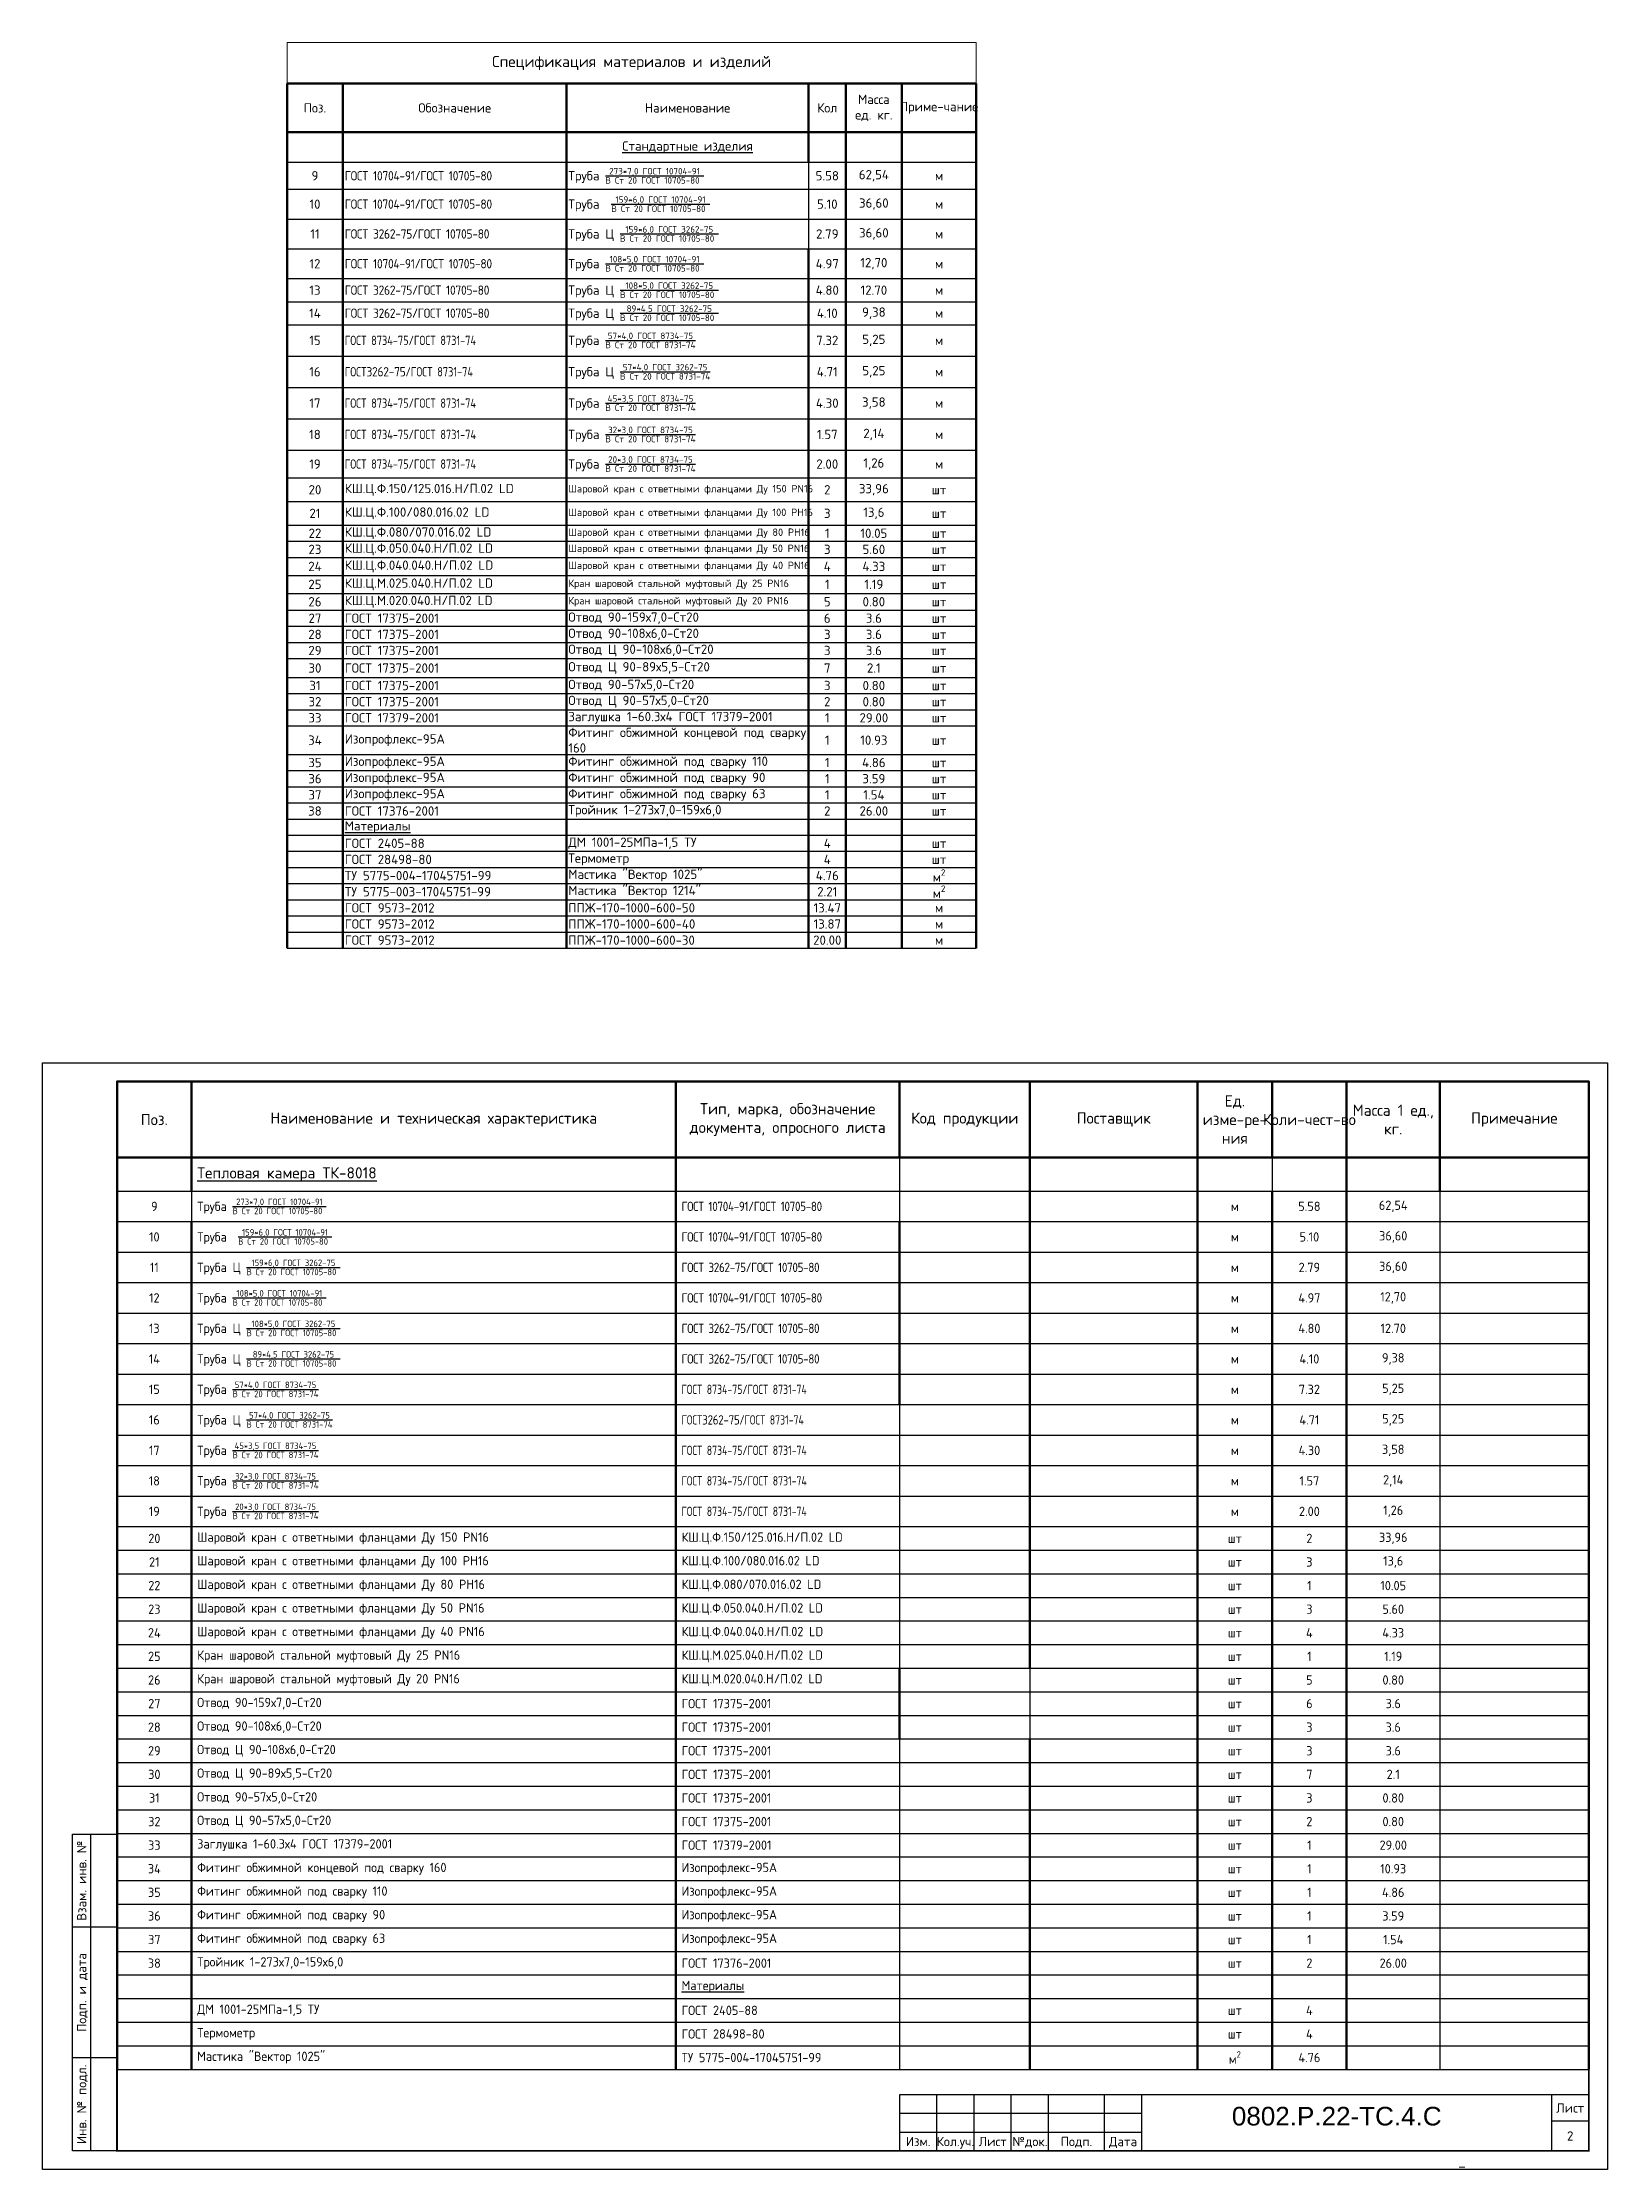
# Model space of a CAD drawing. Header units: millimetres. Extents: x 1990 to 7549, y 397 to 3825.
# Drawn here: x 6227 to 6647, y 1176 to 1747 of the extents above; entities that cross this region are included whole.
import ezdxf
from ezdxf.enums import TextEntityAlignment as Align

# ---------------------------------------------------------------- set-up
doc = ezdxf.new("R2010")
doc.units = ezdxf.units.MM
doc.layers.add('рамка', color=7, linetype='Continuous')
doc.layers.add('Таблица', color=3, linetype='Continuous', lineweight=30)
doc.styles.add('-ISOCPEUR-', font='isocpeur.TTF')
doc.styles.add('GOST-2.304_Type-B', font='GOST Common.ttf')
doc.styles.get("Standard").update_dxf_attribs({"font": 'arial.ttf'})

msp = doc.modelspace()

# ---------------------------------------------------------------- texts
at = {"style": '-ISOCPEUR-'}
for s, p in [('Взам. инв. №', (6237.535, 1253.194)), ('Подп. и дата', (6237.535, 1223.194)), ('Инв. № подл.', (6237.535, 1193.194))]:
    msp.add_text(s, height=2.5, rotation=90, dxfattribs=at).set_placement(p, align=Align.MIDDLE_CENTER)
for s, p in [('Лист', (6637.035, 1192.194)), ('Изм.', (6462.035, 1183.194)), ('Кол.уч.', (6472.035, 1183.194)), ('Лист', (6482.035, 1183.194)), ('№док.', (6492.035, 1183.194)), ('Подп.', (6504.535, 1183.194)), ('Дата', (6517.035, 1183.194))]:
    msp.add_text(s, height=2.5, dxfattribs=at).set_placement(p, align=Align.MIDDLE_CENTER)
at = {"insert": (6546.233, 1192.502), "char_height": 5, "width": 38.55785, "attachment_point": 1}
msp.add_mtext('0802.Р.22-ТС.4.С', dxfattribs=at)
at = {"style": '-ISOCPEUR-'}
msp.add_attdef('2', text='*', height=2.5, dxfattribs=at).set_placement((6637.035, 1184.694), align=Align.MIDDLE_CENTER)
at = {"style": '-ISOCPEUR-', "flags": 8}
msp.add_attdef('_', text='Формат', height=3, dxfattribs=at).set_placement((6608.007, 1177.949), align=Align.MIDDLE_CENTER)

# ---------------------------------------------------------------- blocks, each defined once
blk = doc.blocks.new('*T180')
at = {"layer": 'Таблица', "color": 7, "lineweight": 50, "transparency": 16777216}
for p, q in [((0, 0), (395, 0)), ((0, 0), (0, -20.43)), ((20, 0), (20, -20.43)), ((150, 0), (150, -20.43)), ((210, 0), (210, -20.43)), ((245, 0), (245, -20.43)), ((290, 0), (290, -20.43)), ((310, 0), (310, -20.43)), ((330, 0), (330, -20.43)), ((355, 0), (355, -20.43)), ((395, 0), (395, -20.43))]:
    blk.add_line(p, q, dxfattribs=at)
at = {"layer": 'Таблица', "color": 0, "lineweight": 50, "transparency": 16777216}
for p, q in [((0, -20.43), (150, -20.43)), ((0, -20.43), (0, -265.13)), ((20, -20.43), (20, -29.43)), ((210, -20.43), (395, -20.43)), ((245, -20.43), (245, -157.46)), ((290, -20.43), (290, -29.43)), ((330, -20.43), (330, -29.43)), ((355, -20.43), (355, -29.43)), ((395, -20.43), (395, -265.13)), ((20, -37.61), (20, -265.13)), ((210, -37.61), (210, -86.72)), ((210, -157.46), (210, -176.46)), ((245, -176.46), (245, -265.13))]:
    blk.add_line(p, q, dxfattribs=at)
at = {"layer": 'Таблица', "color": 0, "linetype": 'ByBlock', "lineweight": 50, "transparency": 16777216}
for p, q in [((150, -20.43), (210, -20.43)), ((150, -20.43), (150, -265.13)), ((290, -29.43), (290, -265.13)), ((310, -29.43), (310, -265.13)), ((330, -29.43), (330, -265.13))]:
    blk.add_line(p, q, dxfattribs=at)
at = {"layer": 'Таблица', "color": 0, "linetype": 'ByBlock', "lineweight": -2, "transparency": 16777216}
for p, q in [((210, -20.43), (210, -37.61)), ((310, -20.43), (310, -29.43)), ((20, -29.43), (20, -37.61)), ((355, -29.43), (355, -265.13)), ((210, -86.72), (210, -157.46)), ((245, -157.46), (245, -176.46)), ((210, -163.79), (245, -163.79)), ((210, -170.13), (245, -170.13)), ((210, -176.46), (245, -176.46)), ((210, -176.46), (210, -265.13)), ((0, -246.13), (20, -246.13)), ((0, -252.46), (20, -252.46)), ((0, -258.79), (20, -258.79)), ((0, -265.13), (20, -265.13))]:
    blk.add_line(p, q, dxfattribs=at)
at = {"layer": 'Таблица', "color": 0, "lineweight": 25, "transparency": 16777216}
for p, q in [((0, -29.43), (20, -29.43)), ((210, -29.43), (290, -29.43)), ((310, -29.43), (395, -29.43)), ((0, -37.61), (20, -37.61)), ((210, -37.61), (245, -37.61)), ((355, -37.61), (395, -37.61)), ((0, -45.8), (20, -45.8)), ((210, -45.8), (245, -45.8)), ((355, -45.8), (395, -45.8)), ((0, -53.98), (20, -53.98)), ((210, -53.98), (245, -53.98)), ((355, -53.98), (395, -53.98)), ((0, -62.17), (20, -62.17)), ((210, -62.17), (245, -62.17)), ((355, -62.17), (395, -62.17)), ((0, -70.35), (20, -70.35)), ((210, -70.35), (245, -70.35)), ((355, -70.35), (395, -70.35)), ((0, -78.54), (20, -78.54)), ((210, -78.54), (245, -78.54)), ((355, -78.54), (395, -78.54)), ((0, -86.72), (20, -86.72)), ((210, -86.72), (245, -86.72)), ((355, -86.72), (395, -86.72)), ((0, -94.91), (20, -94.91)), ((210, -94.91), (245, -94.91)), ((355, -94.91), (395, -94.91)), ((0, -103.09), (20, -103.09)), ((210, -103.09), (245, -103.09)), ((355, -103.09), (395, -103.09)), ((0, -111.28), (20, -111.28)), ((210, -111.28), (245, -111.28)), ((355, -111.28), (395, -111.28)), ((0, -119.46), (20, -119.46)), ((210, -119.46), (245, -119.46)), ((355, -119.46), (395, -119.46)), ((0, -125.79), (20, -125.79)), ((210, -125.79), (245, -125.79)), ((355, -125.79), (395, -125.79)), ((0, -132.13), (20, -132.13)), ((210, -132.13), (245, -132.13)), ((355, -132.13), (395, -132.13)), ((0, -138.46), (20, -138.46)), ((210, -138.46), (245, -138.46)), ((355, -138.46), (395, -138.46)), ((0, -144.79), (20, -144.79)), ((210, -144.79), (245, -144.79)), ((355, -144.79), (395, -144.79)), ((0, -151.13), (20, -151.13)), ((210, -151.13), (245, -151.13)), ((355, -151.13), (395, -151.13)), ((0, -157.46), (20, -157.46)), ((210, -157.46), (245, -157.46)), ((355, -157.46), (395, -157.46)), ((0, -163.79), (20, -163.79)), ((355, -163.79), (395, -163.79)), ((0, -170.13), (20, -170.13)), ((355, -170.13), (395, -170.13)), ((0, -176.46), (20, -176.46)), ((355, -176.46), (395, -176.46)), ((0, -182.79), (20, -182.79)), ((210, -182.79), (245, -182.79)), ((355, -182.79), (395, -182.79)), ((0, -189.13), (20, -189.13)), ((210, -189.13), (245, -189.13)), ((355, -189.13), (395, -189.13)), ((0, -195.46), (20, -195.46)), ((210, -195.46), (245, -195.46)), ((355, -195.46), (395, -195.46)), ((0, -201.79), (20, -201.79)), ((210, -201.79), (245, -201.79)), ((355, -201.79), (395, -201.79)), ((0, -208.13), (20, -208.13)), ((210, -208.13), (245, -208.13)), ((355, -208.13), (395, -208.13)), ((0, -214.46), (20, -214.46)), ((210, -214.46), (245, -214.46)), ((355, -214.46), (395, -214.46)), ((0, -220.79), (20, -220.79)), ((210, -220.79), (245, -220.79)), ((355, -220.79), (395, -220.79)), ((0, -227.13), (20, -227.13)), ((210, -227.13), (245, -227.13)), ((355, -227.13), (395, -227.13)), ((0, -233.46), (20, -233.46)), ((210, -233.46), (245, -233.46)), ((355, -233.46), (395, -233.46)), ((0, -239.79), (20, -239.79)), ((210, -239.79), (245, -239.79)), ((355, -239.79), (395, -239.79)), ((210, -246.13), (245, -246.13)), ((355, -246.13), (395, -246.13)), ((210, -252.46), (245, -252.46)), ((355, -252.46), (395, -252.46)), ((210, -258.79), (245, -258.79)), ((355, -258.79), (395, -258.79)), ((210, -265.13), (245, -265.13)), ((355, -265.13), (395, -265.13))]:
    blk.add_line(p, q, dxfattribs=at)
at = {"layer": 'Таблица', "color": 0, "linetype": 'ByBlock', "lineweight": 25, "transparency": 16777216}
for p, q in [((20, -29.43), (210, -29.43)), ((290, -29.43), (310, -29.43)), ((20, -37.61), (210, -37.61)), ((245, -37.61), (355, -37.61)), ((20, -45.8), (210, -45.8)), ((245, -45.8), (355, -45.8)), ((20, -53.98), (210, -53.98)), ((245, -53.98), (355, -53.98)), ((20, -62.17), (210, -62.17)), ((245, -62.17), (355, -62.17)), ((20, -70.35), (210, -70.35)), ((245, -70.35), (355, -70.35)), ((20, -78.54), (210, -78.54)), ((245, -78.54), (355, -78.54)), ((20, -86.72), (210, -86.72)), ((245, -86.72), (355, -86.72)), ((20, -94.91), (210, -94.91)), ((245, -94.91), (355, -94.91)), ((20, -103.09), (210, -103.09)), ((245, -103.09), (355, -103.09)), ((20, -111.28), (210, -111.28)), ((245, -111.28), (355, -111.28)), ((20, -119.46), (210, -119.46)), ((245, -119.46), (355, -119.46)), ((20, -125.79), (210, -125.79)), ((245, -125.79), (355, -125.79)), ((20, -132.13), (210, -132.13)), ((245, -132.13), (355, -132.13)), ((20, -138.46), (210, -138.46)), ((245, -138.46), (355, -138.46)), ((20, -144.79), (210, -144.79)), ((245, -144.79), (355, -144.79)), ((20, -151.13), (210, -151.13)), ((245, -151.13), (355, -151.13)), ((20, -157.46), (210, -157.46)), ((245, -157.46), (355, -157.46)), ((20, -163.79), (210, -163.79)), ((245, -163.79), (355, -163.79)), ((20, -170.13), (210, -170.13)), ((245, -170.13), (355, -170.13)), ((20, -176.46), (210, -176.46)), ((245, -176.46), (355, -176.46)), ((20, -182.79), (210, -182.79)), ((245, -182.79), (355, -182.79)), ((20, -189.13), (210, -189.13)), ((245, -189.13), (355, -189.13)), ((20, -195.46), (210, -195.46)), ((245, -195.46), (355, -195.46)), ((20, -201.79), (210, -201.79)), ((245, -201.79), (355, -201.79)), ((20, -208.13), (210, -208.13)), ((245, -208.13), (355, -208.13)), ((20, -214.46), (210, -214.46)), ((245, -214.46), (355, -214.46)), ((20, -220.79), (210, -220.79)), ((245, -220.79), (355, -220.79)), ((20, -227.13), (210, -227.13)), ((245, -227.13), (355, -227.13)), ((20, -233.46), (210, -233.46)), ((245, -233.46), (355, -233.46)), ((20, -239.79), (210, -239.79)), ((245, -239.79), (355, -239.79)), ((20, -246.13), (210, -246.13)), ((245, -246.13), (355, -246.13)), ((20, -252.46), (210, -252.46)), ((245, -252.46), (355, -252.46)), ((20, -258.79), (210, -258.79)), ((245, -258.79), (355, -258.79)), ((20, -265.13), (210, -265.13)), ((245, -265.13), (355, -265.13))]:
    blk.add_line(p, q, dxfattribs=at)
at = {"layer": 'Таблица', "color": 7, "transparency": 16777216, "attachment_point": 5}
for s, insert, char_height, width, style in [('Ед. изме-ре- ния', (300, -10.22), 3, 17, '-ISOCPEUR-'), ('Поз.', (10, -10.22), 3, 17, '-ISOCPEUR-'), ('Наименование и техническая характеристика', (85, -10.22), 3, 127, '-ISOCPEUR-'), ('Тип, марка, обозначение документа, опросного листа', (180, -10.22), 3, 57, '-ISOCPEUR-'), ('Код продукции', (227.5, -10.22), 3, 32, '-ISOCPEUR-'), ('Поставщик', (267.5, -10.22), 3, 42, '-ISOCPEUR-'), ('Коли-чест-во', (320, -10.22), 3, 17, '-ISOCPEUR-'), ('Масса 1 ед., кг.', (342.5, -10.22), 3, 22, '-ISOCPEUR-'), ('Примечание', (375, -10.22), 3, 37, '-ISOCPEUR-'), ('9', (10, -33.52), 2.5, 17, 'GOST-2.304_Type-B'), ('10', (10, -41.71), 2.5, 17, 'GOST-2.304_Type-B'), ('11', (10, -49.89), 2.5, 17, 'GOST-2.304_Type-B'), ('12', (10, -58.08), 2.5, 17, 'GOST-2.304_Type-B'), ('13', (10, -66.26), 2.5, 17, 'GOST-2.304_Type-B'), ('14', (10, -74.45), 2.5, 17, 'GOST-2.304_Type-B'), ('15', (10, -82.63), 2.5, 17, 'GOST-2.304_Type-B'), ('16', (10, -90.82), 2.5, 17, 'GOST-2.304_Type-B'), ('17', (10, -99), 2.5, 17, 'GOST-2.304_Type-B'), ('18', (10, -107.18), 2.5, 17, 'GOST-2.304_Type-B'), ('19', (10, -115.37), 2.5, 17, 'GOST-2.304_Type-B'), ('20', (10, -122.63), 2.5, 17, 'GOST-2.304_Type-B'), ('21', (10, -128.96), 2.5, 17, 'GOST-2.304_Type-B'), ('22', (10, -135.29), 2.5, 17, 'GOST-2.304_Type-B'), ('23', (10, -141.63), 2.5, 17, 'GOST-2.304_Type-B'), ('24', (10, -147.96), 2.5, 17, 'GOST-2.304_Type-B'), ('25', (10, -154.29), 2.5, 17, 'GOST-2.304_Type-B')]:
    blk.add_mtext(s, dxfattribs=dict(at, insert=insert, char_height=char_height, width=width, style=style))
at = {"layer": 'Таблица', "color": 0, "transparency": 16777216}
for s, insert, char_height, width, attachment_point, style in [('{\\LТепловая камера ТК-8018}', (21.5, -24.93), 3, 127, 4, '-ISOCPEUR-'), ('\\A1;Труба {\\H0.7x;\\S273*7,0 ГОСТ 10704-91/В Ст 20 ГОСТ 10705-80 ;}', (21.5, -33.52), 2.5, 127, 4, 'GOST-2.304_Type-B'), ('{\\W0.9;\\T0.95;ГОСТ 10704-91/ГОСТ 10705-80}', (151.5, -33.52), 2.5, 57, 4, 'GOST-2.304_Type-B'), ('м', (300, -33.52), 2.5, 17, 5, 'GOST-2.304_Type-B'), ('5.58', (320, -33.52), 2.5, 17, 5, 'GOST-2.304_Type-B'), ('62,54', (342.5, -33.52), 2.5, 22, 5, 'GOST-2.304_Type-B'), ('\\A1;Труба  {\\H0.7x;\\S159*6,0 ГОСТ 10704-91/В Ст 20 ГОСТ 10705-80 ;}', (21.5, -41.71), 2.5, 127, 4, 'GOST-2.304_Type-B'), ('{\\W0.9;\\T0.95;ГОСТ 10704-91/ГОСТ 10705-80}', (151.5, -41.71), 2.5, 57, 4, 'GOST-2.304_Type-B'), ('м', (300, -41.71), 2.5, 17, 5, 'GOST-2.304_Type-B'), ('5.10', (320, -41.71), 2.5, 17, 5, 'GOST-2.304_Type-B'), ('36,60', (342.5, -41.71), 2.5, 22, 5, 'GOST-2.304_Type-B'), ('\\A1;Труба Ц {\\H0.7x;\\S159*6,0 ГОСТ 3262-75/В Ст 20 ГОСТ 10705-80 ;}', (21.5, -49.89), 2.5, 127, 4, 'GOST-2.304_Type-B'), ('{\\W0.9;\\T0.95;ГОСТ 3262-75/ГОСТ 10705-80}', (151.5, -49.89), 2.5, 57, 4, 'GOST-2.304_Type-B'), ('м', (300, -49.89), 2.5, 17, 5, 'GOST-2.304_Type-B'), ('2.79', (320, -49.89), 2.5, 17, 5, 'GOST-2.304_Type-B'), ('36,60', (342.5, -49.89), 2.5, 22, 5, 'GOST-2.304_Type-B'), ('\\A1;Труба {\\H0.7x;\\S108*5,0 ГОСТ 10704-91/В Ст 20 ГОСТ 10705-80 ;}', (21.5, -58.08), 2.5, 127, 4, 'GOST-2.304_Type-B'), ('{\\W0.9;\\T0.95;ГОСТ 10704-91/ГОСТ 10705-80}', (151.5, -58.08), 2.5, 57, 4, 'GOST-2.304_Type-B'), ('4.97', (320, -58.08), 2.5, 17, 5, 'GOST-2.304_Type-B'), ('12,70', (342.5, -58.08), 2.5, 22, 5, 'GOST-2.304_Type-B'), ('м', (300, -58.08), 2.5, 17, 5, 'GOST-2.304_Type-B'), ('\\A1;Труба Ц {\\H0.7x;\\S108*5,0 ГОСТ 3262-75/В Ст 20 ГОСТ 10705-80 ;}', (21.5, -66.26), 2.5, 127, 4, 'GOST-2.304_Type-B'), ('{\\W0.9;\\T0.95;ГОСТ 3262-75/ГОСТ 10705-80}', (151.5, -66.26), 2.5, 57, 4, 'GOST-2.304_Type-B'), ('м', (300, -66.26), 2.5, 17, 5, 'GOST-2.304_Type-B'), ('4.80', (320, -66.26), 2.5, 17, 5, 'GOST-2.304_Type-B'), ('12.70', (342.5, -66.26), 2.5, 22, 5, 'GOST-2.304_Type-B'), ('\\A1;{\\C256;\\c0;Труба Ц \\H0.7x;\\S89*4,5 ГОСТ 3262-75/В Ст 20 ГОСТ 10705-80 ;}', (21.5, -74.45), 2.5, 127, 4, 'GOST-2.304_Type-B'), ('{\\W0.9;\\T0.95;ГОСТ 3262-75/ГОСТ 10705-80}', (151.5, -74.45), 2.5, 57, 4, 'GOST-2.304_Type-B'), ('м', (300, -74.45), 2.5, 17, 5, 'GOST-2.304_Type-B'), ('4.10', (320, -74.45), 2.5, 17, 5, 'GOST-2.304_Type-B'), ('9,38', (342.5, -74.45), 2.5, 22, 5, 'GOST-2.304_Type-B'), ('\\A1;Труба {\\H0.7x;\\S57*4,0 ГОСТ 8734-75/В Ст 20 ГОСТ 8731-74;}', (21.5, -82.63), 2.5, 127, 4, 'GOST-2.304_Type-B'), ('{\\W0.8;ГОСТ 8734-75/ГОСТ 8731-74}', (151.5, -82.63), 2.5, 57, 4, 'GOST-2.304_Type-B'), ('м', (300, -82.63), 2.5, 17, 5, 'GOST-2.304_Type-B'), ('7.32', (320, -82.63), 2.5, 17, 5, 'GOST-2.304_Type-B'), ('5,25', (342.5, -82.63), 2.5, 22, 5, 'GOST-2.304_Type-B'), ('\\A1;Труба Ц {\\H0.7x;\\S57*4,0 ГОСТ 3262-75/В Ст 20 ГОСТ 8731-74;}', (21.5, -90.82), 2.5, 127, 4, 'GOST-2.304_Type-B'), ('{\\W0.8;ГОСТ\\W0.9;\\T0.95;3262-75\\W0.8;\\T1;/ГОСТ 8731-74}', (151.5, -90.82), 2.5, 57, 4, 'GOST-2.304_Type-B'), ('м', (300, -90.82), 2.5, 17, 5, 'GOST-2.304_Type-B'), ('4.71', (320, -90.82), 2.5, 17, 5, 'GOST-2.304_Type-B'), ('5,25', (342.5, -90.82), 2.5, 22, 5, 'GOST-2.304_Type-B'), ('\\A1;Труба {\\H0.7x;\\S45*3,5 ГОСТ 8734-75/В Ст 20 ГОСТ 8731-74;}', (21.5, -99), 2.5, 127, 4, 'GOST-2.304_Type-B'), ('{\\W0.8;ГОСТ 8734-75/ГОСТ 8731-74}', (151.5, -99), 2.5, 57, 4, 'GOST-2.304_Type-B'), ('м', (300, -99), 2.5, 17, 5, 'GOST-2.304_Type-B'), ('4.30', (320, -99), 2.5, 17, 5, 'GOST-2.304_Type-B'), ('3,58', (342.5, -99), 2.5, 22, 5, 'GOST-2.304_Type-B'), ('\\A1;Труба {\\H0.7x;\\S32*3,0 ГОСТ 8734-75/В Ст 20 ГОСТ 8731-74;}', (21.5, -107.18), 2.5, 127, 4, 'GOST-2.304_Type-B'), ('{\\W0.8;ГОСТ 8734-75/ГОСТ 8731-74}', (151.5, -107.18), 2.5, 57, 4, 'GOST-2.304_Type-B'), ('м', (300, -107.18), 2.5, 17, 5, 'GOST-2.304_Type-B'), ('1.57', (320, -107.18), 2.5, 17, 5, 'GOST-2.304_Type-B'), ('2,14', (342.5, -107.18), 2.5, 22, 5, 'GOST-2.304_Type-B'), ('\\A1;Труба {\\H0.7x;\\S20*3,0 ГОСТ 8734-75/В Ст 20 ГОСТ 8731-74;}', (21.5, -115.37), 2.5, 127, 4, 'GOST-2.304_Type-B'), ('{\\W0.8;ГОСТ 8734-75/ГОСТ 8731-74}', (151.5, -115.37), 2.5, 57, 4, 'GOST-2.304_Type-B'), ('2.00', (320, -115.37), 2.5, 17, 5, 'GOST-2.304_Type-B'), ('1,26', (342.5, -115.37), 2.5, 22, 5, 'GOST-2.304_Type-B'), ('м', (300, -115.37), 2.5, 17, 5, 'GOST-2.304_Type-B'), ('Шаровой кран с ответными фланцами Ду 150 PN16^J', (21.5, -122.63), 2.5, 127, 4, 'GOST-2.304_Type-B'), ('КШ.Ц.Ф.150/125.016.Н/П.02 LD^J', (151.5, -122.63), 2.5, 57, 4, 'GOST-2.304_Type-B'), ('шт', (300, -122.63), 2.5, 17, 5, 'GOST-2.304_Type-B'), ('2', (320, -122.63), 2.5, 17, 5, 'GOST-2.304_Type-B'), ('33,96^J', (342.5, -122.63), 2.5, 22, 5, 'GOST-2.304_Type-B'), ('Шаровой кран с ответными фланцами Ду 100 РН16', (21.5, -128.96), 2.5, 127, 4, 'GOST-2.304_Type-B'), ('КШ.Ц.Ф.100/080.016.02 LD', (151.5, -128.96), 2.5, 57, 4, 'GOST-2.304_Type-B'), ('шт', (300, -128.96), 2.5, 17, 5, 'GOST-2.304_Type-B'), ('3', (320, -128.96), 2.5, 17, 5, 'GOST-2.304_Type-B'), ('13,6', (342.5, -128.96), 2.5, 22, 5, 'GOST-2.304_Type-B'), ('Шаровой кран с ответными фланцами Ду 80 РН16', (21.5, -135.29), 2.5, 127, 4, 'GOST-2.304_Type-B'), ('КШ.Ц.Ф.080/070.016.02 LD', (151.5, -135.29), 2.5, 57, 4, 'GOST-2.304_Type-B'), ('шт', (300, -135.29), 2.5, 17, 5, 'GOST-2.304_Type-B'), ('1', (320, -135.29), 2.5, 17, 5, 'GOST-2.304_Type-B'), ('10.05', (342.5, -135.29), 2.5, 22, 5, 'GOST-2.304_Type-B'), ('Шаровой кран с ответными фланцами Ду 50 PN16^J', (21.5, -141.63), 2.5, 127, 4, 'GOST-2.304_Type-B'), ('КШ.Ц.Ф.050.040.Н/П.02 LD^J', (151.5, -141.63), 2.5, 57, 4, 'GOST-2.304_Type-B'), ('шт', (300, -141.63), 2.5, 17, 5, 'GOST-2.304_Type-B'), ('3', (320, -141.63), 2.5, 17, 5, 'GOST-2.304_Type-B'), ('5.60', (342.5, -141.63), 2.5, 22, 5, 'GOST-2.304_Type-B'), ('Шаровой кран с ответными фланцами Ду 40 PN16^J', (21.5, -147.96), 2.5, 127, 4, 'GOST-2.304_Type-B'), ('КШ.Ц.Ф.040.040.Н/П.02 LD^J', (151.5, -147.96), 2.5, 57, 4, 'GOST-2.304_Type-B'), ('шт', (300, -147.96), 2.5, 17, 5, 'GOST-2.304_Type-B'), ('4', (320, -147.96), 2.5, 17, 5, 'GOST-2.304_Type-B'), ('4.33', (342.5, -147.96), 2.5, 22, 5, 'GOST-2.304_Type-B'), ('Кран шаровой стальной муфтовый Ду 25 PN16', (21.5, -154.29), 2.5, 127, 4, 'GOST-2.304_Type-B'), ('КШ.Ц.М.025.040.Н/П.02 LD', (151.5, -154.29), 2.5, 57, 4, 'GOST-2.304_Type-B'), ('шт', (300, -154.29), 2.5, 17, 5, 'GOST-2.304_Type-B'), ('1', (320, -154.29), 2.5, 17, 5, 'GOST-2.304_Type-B'), ('1.19', (342.5, -154.29), 2.5, 22, 5, 'GOST-2.304_Type-B'), ('26', (10, -160.63), 2.5, 17, 5, 'GOST-2.304_Type-B'), ('Кран шаровой стальной муфтовый Ду 20 PN16^J', (21.5, -160.63), 2.5, 127, 4, 'GOST-2.304_Type-B'), ('КШ.Ц.М.020.040.Н/П.02 LD', (151.5, -160.63), 2.5, 57, 4, 'GOST-2.304_Type-B'), ('5', (320, -160.63), 2.5, 17, 5, 'GOST-2.304_Type-B'), ('0.80', (342.5, -160.63), 2.5, 22, 5, 'GOST-2.304_Type-B'), ('Отвод 90-159х7,0-Ст20', (21.5, -166.96), 2.5, 127, 4, 'GOST-2.304_Type-B'), ('шт', (300, -160.63), 2.5, 17, 5, 'GOST-2.304_Type-B'), ('27', (10, -166.96), 2.5, 17, 5, 'GOST-2.304_Type-B'), ('ГОСТ 17375-2001', (151.5, -166.96), 2.5, 57, 4, 'GOST-2.304_Type-B'), ('шт', (300, -166.96), 2.5, 17, 5, 'GOST-2.304_Type-B'), ('6', (320, -166.96), 2.5, 17, 5, 'GOST-2.304_Type-B'), ('3.6', (342.5, -166.96), 2.5, 22, 5, 'GOST-2.304_Type-B'), ('28', (10, -173.29), 2.5, 17, 5, 'GOST-2.304_Type-B'), ('Отвод 90-108х6,0-Ст20', (21.5, -173.29), 2.5, 127, 4, 'GOST-2.304_Type-B'), ('ГОСТ 17375-2001', (151.5, -173.29), 2.5, 57, 4, 'GOST-2.304_Type-B'), ('шт', (300, -173.29), 2.5, 17, 5, 'GOST-2.304_Type-B'), ('3', (320, -173.29), 2.5, 17, 5, 'GOST-2.304_Type-B'), ('3.6', (342.5, -173.29), 2.5, 22, 5, 'GOST-2.304_Type-B'), ('29', (10, -179.63), 2.5, 17, 5, 'GOST-2.304_Type-B'), ('Отвод Ц 90-108х6,0-Ст20', (21.5, -179.63), 2.5, 127, 4, 'GOST-2.304_Type-B'), ('ГОСТ 17375-2001', (151.5, -179.63), 2.5, 57, 4, 'GOST-2.304_Type-B'), ('шт', (300, -179.63), 2.5, 17, 5, 'GOST-2.304_Type-B'), ('3', (320, -179.63), 2.5, 17, 5, 'GOST-2.304_Type-B'), ('3.6', (342.5, -179.63), 2.5, 22, 5, 'GOST-2.304_Type-B'), ('30', (10, -185.96), 2.5, 17, 5, 'GOST-2.304_Type-B'), ('Отвод Ц 90-89х5,5-Ст20', (21.5, -185.96), 2.5, 127, 4, 'GOST-2.304_Type-B'), ('ГОСТ 17375-2001', (151.5, -185.96), 2.5, 57, 4, 'GOST-2.304_Type-B'), ('шт', (300, -185.96), 2.5, 17, 5, 'GOST-2.304_Type-B'), ('7', (320, -185.96), 2.5, 17, 5, 'GOST-2.304_Type-B'), ('2.1', (342.5, -185.96), 2.5, 22, 5, 'GOST-2.304_Type-B'), ('31', (10, -192.29), 2.5, 17, 5, 'GOST-2.304_Type-B'), ('Отвод 90-57х5,0-Ст20', (21.5, -192.29), 2.5, 127, 4, 'GOST-2.304_Type-B'), ('ГОСТ 17375-2001', (151.5, -192.29), 2.5, 57, 4, 'GOST-2.304_Type-B'), ('шт', (300, -192.29), 2.5, 17, 5, 'GOST-2.304_Type-B'), ('3', (320, -192.29), 2.5, 17, 5, 'GOST-2.304_Type-B'), ('0.80', (342.5, -192.29), 2.5, 22, 5, 'GOST-2.304_Type-B'), ('32', (10, -198.63), 2.5, 17, 5, 'GOST-2.304_Type-B'), ('Отвод Ц 90-57х5,0-Ст20', (21.5, -198.63), 2.5, 127, 4, 'GOST-2.304_Type-B'), ('ГОСТ 17375-2001', (151.5, -198.63), 2.5, 57, 4, 'GOST-2.304_Type-B'), ('шт', (300, -198.63), 2.5, 17, 5, 'GOST-2.304_Type-B'), ('2', (320, -198.63), 2.5, 17, 5, 'GOST-2.304_Type-B'), ('0.80', (342.5, -198.63), 2.5, 22, 5, 'GOST-2.304_Type-B'), ('33', (10, -204.96), 2.5, 17, 5, 'GOST-2.304_Type-B'), ('Заглушка 1-60.3х4 ГОСТ 17379-2001 ', (21.5, -204.96), 2.5, 127, 4, 'GOST-2.304_Type-B'), ('ГОСТ 17379-2001', (151.5, -204.96), 2.5, 57, 4, 'GOST-2.304_Type-B'), ('шт', (300, -204.96), 2.5, 17, 5, 'GOST-2.304_Type-B'), ('1', (320, -204.96), 2.5, 17, 5, 'GOST-2.304_Type-B'), ('29.00', (342.5, -204.96), 2.5, 22, 5, 'GOST-2.304_Type-B'), ('34', (10, -211.29), 2.5, 17, 5, 'GOST-2.304_Type-B'), ('Фитинг обжимной концевой под сварку 160', (21.5, -211.29), 2.5, 127, 4, 'GOST-2.304_Type-B'), ('Изопрофлекс-95А', (151.5, -211.29), 2.5, 57, 4, 'GOST-2.304_Type-B'), ('шт', (300, -211.29), 2.5, 17, 5, 'GOST-2.304_Type-B'), ('1', (320, -211.29), 2.5, 17, 5, 'GOST-2.304_Type-B'), ('10.93', (342.5, -211.29), 2.5, 22, 5, 'GOST-2.304_Type-B'), ('35', (10, -217.63), 2.5, 17, 5, 'GOST-2.304_Type-B'), ('Фитинг обжимной под сварку 110', (21.5, -217.63), 2.5, 127, 4, 'GOST-2.304_Type-B'), ('Изопрофлекс-95А', (151.5, -217.63), 2.5, 57, 4, 'GOST-2.304_Type-B'), ('1', (320, -217.63), 2.5, 17, 5, 'GOST-2.304_Type-B'), ('4.86', (342.5, -217.63), 2.5, 22, 5, 'GOST-2.304_Type-B'), ('Фитинг обжимной под сварку 90', (21.5, -223.96), 2.5, 127, 4, 'GOST-2.304_Type-B'), ('Изопрофлекс-95А', (151.5, -223.96), 2.5, 57, 4, 'GOST-2.304_Type-B'), ('шт', (300, -217.63), 2.5, 17, 5, 'GOST-2.304_Type-B'), ('36', (10, -223.96), 2.5, 17, 5, 'GOST-2.304_Type-B'), ('шт', (300, -223.96), 2.5, 17, 5, 'GOST-2.304_Type-B'), ('1', (320, -223.96), 2.5, 17, 5, 'GOST-2.304_Type-B'), ('3.59', (342.5, -223.96), 2.5, 22, 5, 'GOST-2.304_Type-B'), ('37', (10, -230.29), 2.5, 17, 5, 'GOST-2.304_Type-B'), ('Фитинг обжимной под сварку 63', (21.5, -230.29), 2.5, 127, 4, 'GOST-2.304_Type-B'), ('Изопрофлекс-95А', (151.5, -230.29), 2.5, 57, 4, 'GOST-2.304_Type-B'), ('шт', (300, -230.29), 2.5, 17, 5, 'GOST-2.304_Type-B'), ('1', (320, -230.29), 2.5, 17, 5, 'GOST-2.304_Type-B'), ('1.54', (342.5, -230.29), 2.5, 22, 5, 'GOST-2.304_Type-B'), ('38', (10, -236.63), 2.5, 17, 5, 'GOST-2.304_Type-B'), ('Тройник 1-273х7,0-159х6,0', (21.5, -236.63), 2.5, 127, 4, 'GOST-2.304_Type-B'), ('ГОСТ 17376-2001', (151.5, -236.63), 2.5, 57, 4, 'GOST-2.304_Type-B'), ('шт', (300, -236.63), 2.5, 17, 5, 'GOST-2.304_Type-B'), ('2', (320, -236.63), 2.5, 17, 5, 'GOST-2.304_Type-B'), ('26.00', (342.5, -236.63), 2.5, 22, 5, 'GOST-2.304_Type-B'), ('{\\LМатериалы}', (151.5, -242.96), 2.5, 57, 4, 'GOST-2.304_Type-B'), ('ДМ 1001-25МПа-1,5 ТУ', (21.5, -249.29), 2.5, 127, 4, 'GOST-2.304_Type-B'), ('ГОСТ 2405-88', (151.5, -249.29), 2.5, 57, 4, 'GOST-2.304_Type-B'), ('шт', (300, -249.29), 2.5, 17, 5, 'GOST-2.304_Type-B'), ('4', (320, -249.29), 2.5, 17, 5, 'GOST-2.304_Type-B'), ('Термометр', (21.5, -255.63), 2.5, 127, 4, 'GOST-2.304_Type-B'), ('ГОСТ 28498-80', (151.5, -255.63), 2.5, 57, 4, 'GOST-2.304_Type-B'), ('шт', (300, -255.63), 2.5, 17, 5, 'GOST-2.304_Type-B'), ('4', (320, -255.63), 2.5, 17, 5, 'GOST-2.304_Type-B'), ('Мастика "Вектор 1025"', (21.5, -261.96), 2.5, 127, 4, 'GOST-2.304_Type-B'), ('ТУ 5775-004-17045751-99', (151.5, -261.96), 2.5, 57, 4, 'GOST-2.304_Type-B'), ('\\A1;м{\\H0.7x;\\S2^ ;}', (300, -261.96), 2.5, 17, 5, 'GOST-2.304_Type-B'), ('4.76', (320, -261.96), 2.5, 17, 5, 'GOST-2.304_Type-B')]:
    blk.add_mtext(s, dxfattribs=dict(at, insert=insert, char_height=char_height, width=width, attachment_point=attachment_point, style=style))
blk = doc.blocks.new('*T515')
at = {"layer": 'Defpoints', "color": 8, "linetype": 'ByBlock', "lineweight": 0, "transparency": 16777216}
for p, q in [((0, 0), (185, 0)), ((0, 0), (0, -11)), ((185, 0), (185, -11))]:
    blk.add_line(p, q, dxfattribs=at)
at = {"layer": 'рамка', "color": 0, "lineweight": 50, "transparency": 16777216}
for p, q in [((0, -11), (185, -11)), ((0, -11), (0, -243.07)), ((15, -11), (15, -243.07)), ((75, -11), (75, -243.07)), ((140, -11), (140, -32.14)), ((150, -11), (150, -243.07)), ((165, -11), (165, -243.07)), ((185, -11), (185, -243.07)), ((0, -24.08), (185, -24.08)), ((140, -55.37), (140, -243.07))]:
    blk.add_line(p, q, dxfattribs=at)
at = {"layer": 'рамка', "color": 0, "lineweight": 25, "transparency": 16777216}
for p, q in [((0, -32.14), (185, -32.14)), ((0, -39.37), (185, -39.37)), ((0, -47.37), (185, -47.37)), ((0, -55.37), (185, -55.37)), ((0, -63.37), (185, -63.37)), ((0, -69.55), (185, -69.55)), ((0, -75.74), (185, -75.74)), ((0, -84.15), (185, -84.15)), ((0, -92.57), (185, -92.57)), ((0, -100.99), (185, -100.99)), ((0, -109.4), (185, -109.4)), ((0, -116.86), (185, -116.86)), ((0, -123.2), (185, -123.2)), ((0, -129.53), (185, -129.53)), ((0, -133.86), (185, -133.86)), ((0, -138.2), (185, -138.2)), ((0, -143.01), (185, -143.01)), ((0, -147.83), (140, -147.83)), ((150, -147.83), (185, -147.83)), ((0, -152.34), (150, -152.34)), ((165, -152.34), (185, -152.34)), ((0, -156.67), (185, -156.67)), ((0, -161), (185, -161)), ((0, -165.34), (185, -165.34)), ((0, -170.41), (185, -170.41)), ((0, -174.74), (185, -174.74)), ((0, -179.07), (185, -179.07)), ((0, -183.41), (185, -183.41)), ((0, -191.07), (185, -191.07)), ((0, -195.41), (185, -195.41)), ((0, -199.74), (185, -199.74)), ((0, -204.07), (185, -204.07)), ((0, -208.41), (185, -208.41)), ((0, -212.74), (185, -212.74)), ((0, -217.07), (185, -217.07)), ((0, -221.41), (185, -221.41)), ((0, -225.74), (185, -225.74)), ((0, -230.07), (185, -230.07)), ((0, -234.41), (185, -234.41)), ((0, -238.74), (185, -238.74)), ((0, -243.07), (185, -243.07))]:
    blk.add_line(p, q, dxfattribs=at)
at = {"layer": 'рамка', "lineweight": 30, "transparency": 16777216}
for p, q in [((140, -32.14), (140, -55.37)), ((140, -147.83), (150, -147.83)), ((150, -152.34), (165, -152.34))]:
    blk.add_line(p, q, dxfattribs=at)
at = {"layer": 'рамка', "color": 0, "transparency": 16777216, "style": '-ISOCPEUR-'}
for s, insert, char_height, width, attachment_point in [('Спецификация материалов и изделий ', (92.5, -5.5), 3, 182, 5), ('\\A1;Труба {\\H0.7x;\\S273*7,0 ГОСТ 10704-91/В Ст 20 ГОСТ 10705-80 ;}', (75.5, -35.76), 2.5, 64, 4), ('5.58', (145, -35.76), 2.5, 10, 5), ('5.10', (145, -43.37), 2.5, 10, 5), ('2.79', (145, -51.37), 2.5, 10, 5), ('\\A1;Труба {\\H0.7x;\\S108*5,0 ГОСТ 10704-91/В Ст 20 ГОСТ 10705-80 ;}', (75.5, -59.37), 2.5, 64, 4), ('\\A1;Труба Ц {\\H0.7x;\\S108*5,0 ГОСТ 3262-75/В Ст 20 ГОСТ 10705-80 ;}', (75.5, -66.46), 2.5, 64, 4), ('\\A1;{\\C256;\\c0;Труба Ц \\H0.7x;\\S89*4,5 ГОСТ 3262-75/В Ст 20 ГОСТ 10705-80 ;}', (75.5, -72.64), 2.5, 64, 4), ('\\A1;Труба {\\H0.7x;\\S57*4,0 ГОСТ 8734-75/В Ст 20 ГОСТ 8731-74;}', (75.5, -79.94), 2.5, 64, 4), ('\\A1;Труба Ц {\\H0.7x;\\S57*4,0 ГОСТ 3262-75/В Ст 20 ГОСТ 8731-74;}', (75.5, -88.36), 2.5, 64, 4), ('\\A1;Труба {\\H0.7x;\\S45*3,5 ГОСТ 8734-75/В Ст 20 ГОСТ 8731-74;}', (75.5, -96.78), 2.5, 64, 4), ('\\A1;Труба {\\H0.7x;\\S32*3,0 ГОСТ 8734-75/В Ст 20 ГОСТ 8731-74;}', (75.5, -105.19), 2.5, 64, 4), ('\\A1;Труба {\\H0.7x;\\S20*3,0 ГОСТ 8734-75/В Ст 20 ГОСТ 8731-74;}', (75.5, -113.13), 2.5, 64, 4), ('Шаровой кран с ответными фланцами Ду 150 PN16^J', (75.5, -120.03), 2, 64, 4), ('Шаровой кран с ответными фланцами Ду 100 РН16', (75.5, -126.36), 2, 64, 4), ('Шаровой кран с ответными фланцами Ду 80 РН16', (75.5, -131.7), 2, 64, 4), ('Шаровой кран с ответными фланцами Ду 50 PN16^J', (75.5, -136.03), 2, 64, 4), ('Шаровой кран с ответными фланцами Ду 40 PN16^J', (75.5, -140.6), 2, 64, 4), ('4.33', (157.5, -140.6), 2.5, 14, 5), ('Кран шаровой стальной муфтовый Ду 25 PN16', (75.5, -145.42), 2, 64, 4), ('1.19', (157.5, -145.42), 2.5, 14, 5), ('26', (7.5, -150.08), 2.5, 14, 5), ('27', (7.5, -154.5), 2.5, 14, 5), ('КШ.Ц.М.020.040.Н/П.02 LD', (15.5, -150.08), 2.5, 59, 4), ('ГОСТ 17375-2001', (15.5, -154.5), 2.5, 59, 4), ('Отвод 90-159х7,0-Ст20', (75.5, -154.5), 2.5, 64, 4), ('Кран шаровой стальной муфтовый Ду 20 PN16^J', (75.5, -150.08), 2, 64, 4), ('5', (145, -150.08), 2.5, 10, 5), ('6', (145, -154.5), 2.5, 10, 5), ('3.6', (157.5, -154.5), 2.5, 15, 5), ('шт', (175, -150.08), 2.5, 19, 5), ('шт', (175, -154.5), 2.5, 19, 5), ('28', (7.5, -158.84), 2.5, 14, 5), ('ГОСТ 17375-2001', (15.5, -158.84), 2.5, 59, 4), ('Отвод 90-108х6,0-Ст20', (75.5, -158.84), 2.5, 64, 4), ('3', (145, -158.84), 2.5, 10, 5), ('3.6', (157.5, -158.84), 2.5, 15, 5), ('шт', (175, -158.84), 2.5, 19, 5), ('29', (7.5, -163.17), 2.5, 14, 5), ('ГОСТ 17375-2001', (15.5, -163.17), 2.5, 59, 4), ('Отвод Ц 90-108х6,0-Ст20', (75.5, -163.17), 2.5, 64, 4), ('3', (145, -163.17), 2.5, 10, 5), ('3.6', (157.5, -163.17), 2.5, 15, 5), ('шт', (175, -163.17), 2.5, 19, 5), ('30', (7.5, -167.87), 2.5, 14, 5), ('ГОСТ 17375-2001', (15.5, -167.87), 2.5, 59, 4), ('Отвод Ц 90-89х5,5-Ст20', (75.5, -167.87), 2.5, 64, 4), ('Отвод 90-57х5,0-Ст20', (75.5, -172.57), 2.5, 64, 4), ('7', (145, -167.87), 2.5, 10, 5), ('2.1', (157.5, -167.87), 2.5, 15, 5), ('шт', (175, -167.87), 2.5, 19, 5), ('32', (7.5, -176.91), 2.5, 14, 5), ('31', (7.5, -172.57), 2.5, 14, 5), ('ГОСТ 17375-2001', (15.5, -172.57), 2.5, 59, 4), ('ГОСТ 17375-2001', (15.5, -176.91), 2.5, 59, 4), ('Отвод Ц 90-57х5,0-Ст20', (75.5, -176.91), 2.5, 64, 4), ('3', (145, -172.57), 2.5, 10, 5), ('2', (145, -176.91), 2.5, 10, 5), ('0.80', (157.5, -172.57), 2.5, 15, 5), ('0.80', (157.5, -176.91), 2.5, 15, 5), ('шт', (175, -172.57), 2.5, 19, 5), ('шт', (175, -176.91), 2.5, 19, 5), ('33', (7.5, -181.24), 2.5, 14, 5), ('ГОСТ 17379-2001', (15.5, -181.24), 2.5, 59, 4), ('Заглушка 1-60.3х4 ГОСТ 17379-2001 ', (75.5, -181.24), 2.5, 64, 4), ('1', (145, -181.24), 2.5, 10, 5), ('29.00', (157.5, -181.24), 2.5, 15, 5), ('шт', (175, -181.24), 2.5, 19, 5), ('34', (7.5, -187.24), 2.5, 14, 5), ('Изопрофлекс-95А', (15.5, -187.24), 2.5, 59, 4), ('Фитинг обжимной концевой под сварку 160', (75.5, -187.24), 2.5, 64, 4), ('1', (145, -187.24), 2.5, 10, 5), ('10.93', (157.5, -187.24), 2.5, 15, 5), ('шт', (175, -187.24), 2.5, 19, 5), ('35', (7.5, -193.24), 2.5, 14, 5), ('Изопрофлекс-95А', (15.5, -193.24), 2.5, 59, 4), ('Фитинг обжимной под сварку 110', (75.5, -193.24), 2.5, 64, 4), ('1', (145, -193.24), 2.5, 10, 5), ('4.86', (157.5, -193.24), 2.5, 15, 5), ('шт', (175, -193.24), 2.5, 19, 5), ('36', (7.5, -197.57), 2.5, 14, 5), ('Изопрофлекс-95А', (15.5, -197.57), 2.5, 59, 4), ('Фитинг обжимной под сварку 90', (75.5, -197.57), 2.5, 64, 4), ('1', (145, -197.57), 2.5, 10, 5), ('3.59', (157.5, -197.57), 2.5, 15, 5), ('шт', (175, -197.57), 2.5, 19, 5), ('38', (7.5, -206.24), 2.5, 14, 5), ('37', (7.5, -201.91), 2.5, 14, 5), ('Изопрофлекс-95А', (15.5, -201.91), 2.5, 59, 4), ('ГОСТ 17376-2001', (15.5, -206.24), 2.5, 59, 4), ('Тройник 1-273х7,0-159х6,0', (75.5, -206.24), 2.5, 64, 4), ('Фитинг обжимной под сварку 63', (75.5, -201.91), 2.5, 64, 4), ('2', (145, -206.24), 2.5, 10, 5), ('1', (145, -201.91), 2.5, 10, 5), ('26.00', (157.5, -206.24), 2.5, 15, 5), ('1.54', (157.5, -201.91), 2.5, 15, 5), ('шт', (175, -201.91), 2.5, 19, 5), ('{\\LМатериалы}', (15.5, -210.57), 2.5, 59, 4), ('шт', (175, -206.24), 2.5, 19, 5), ('ГОСТ 2405-88', (15.5, -214.91), 2.5, 59, 4), ('ДМ 1001-25МПа-1,5 ТУ', (75.5, -214.91), 2.5, 64, 4), ('4', (145, -214.91), 2.5, 10, 5), ('шт', (175, -214.91), 2.5, 19, 5), ('ТУ 5775-004-17045751-99', (15.5, -223.57), 2.5, 59, 4), ('ГОСТ 28498-80', (15.5, -219.24), 2.5, 59, 4), ('Термометр', (75.5, -219.24), 2.5, 64, 4), ('Мастика "Вектор 1025"', (75.5, -223.57), 2.5, 64, 4), ('4.76', (145, -223.57), 2.5, 10, 5), ('4', (145, -219.24), 2.5, 10, 5), ('шт', (175, -219.24), 2.5, 19, 5), ('\\A1;м{\\H0.7x;\\S2^ ;}', (175, -223.57), 2.5, 19, 5), ('ТУ 5775-003-17045751-99', (15.5, -227.91), 2.5, 59, 4), ('Мастика "Вектор 1214"', (75.5, -227.91), 2.5, 64, 4), ('2.21', (145, -227.91), 2.5, 10, 5), ('\\A1;м{\\H0.7x;\\S2^ ;}', (175, -227.91), 2.5, 19, 5), ('ГОСТ 9573-2012', (15.5, -232.24), 2.5, 59, 4), ('ППЖ-170-1000-600-50', (75.5, -232.24), 2.5, 64, 4), ('13.47', (145, -232.24), 2.5, 10, 5), ('м', (175, -232.24), 2.5, 19, 5), ('ГОСТ 9573-2012', (15.5, -236.57), 2.5, 59, 4), ('ГОСТ 9573-2012', (15.5, -240.91), 2.5, 59, 4), ('ППЖ-170-1000-600-40', (75.5, -236.57), 2.5, 64, 4), ('ППЖ-170-1000-600-30', (75.5, -240.91), 2.5, 64, 4), ('20.00', (145, -240.91), 2.5, 10, 5), ('13.87', (145, -236.57), 2.5, 10, 5), ('м', (175, -236.57), 2.5, 19, 5), ('м', (175, -240.91), 2.5, 19, 5)]:
    blk.add_mtext(s, dxfattribs=dict(at, insert=insert, char_height=char_height, width=width, attachment_point=attachment_point))
at = {"layer": 'рамка', "color": 7, "transparency": 16777216, "char_height": 2.5, "style": '-ISOCPEUR-'}
for s, insert, width, attachment_point in [('Поз.', (7.5, -17.54), 12, 5), ('Обозначение', (45, -17.54), 57, 5), ('Наименование', (107.5, -17.54), 62, 5), ('Кол', (145, -17.54), 8, 5), ('Масса ед. кг.', (157.5, -17.54), 13, 5), ('Приме-чание', (175, -17.54), 17, 5), ('{\\LСтандартные изделия}', (107.5, -28.11), 64, 5), ('62,54', (157.5, -35.76), 15, 5), ('9', (7.5, -35.76), 14, 5), ('{\\W0.9;\\T0.95;ГОСТ 10704-91/ГОСТ 10705-80}', (15.5, -35.76), 59, 4), ('м', (175, -35.76), 19, 5), ('10', (7.5, -43.37), 14, 5), ('{\\W0.9;\\T0.95;ГОСТ 10704-91/ГОСТ 10705-80}', (15.5, -43.37), 59, 4), ('\\A1;Труба  {\\H0.7x;\\S159*6,0 ГОСТ 10704-91/В Ст 20 ГОСТ 10705-80 ;}', (75.5, -43.37), 64, 4), ('36,60', (157.5, -43.37), 15, 5), ('м', (175, -43.37), 19, 5), ('11', (7.5, -51.37), 14, 5), ('{\\W0.9;\\T0.95;ГОСТ 3262-75/ГОСТ 10705-80}', (15.5, -51.37), 59, 4), ('\\A1;Труба Ц {\\H0.7x;\\S159*6,0 ГОСТ 3262-75/В Ст 20 ГОСТ 10705-80 ;}', (75.5, -51.37), 64, 4), ('36,60', (157.5, -51.37), 15, 5), ('м', (175, -51.37), 19, 5), ('12', (7.5, -59.37), 14, 5), ('{\\W0.9;\\T0.95;ГОСТ 10704-91/ГОСТ 10705-80}', (15.5, -59.37), 59, 4), ('4.97', (145, -59.37), 9, 5), ('12,70', (157.5, -59.37), 14, 5), ('м', (175, -59.37), 19, 5), ('13', (7.5, -66.46), 14, 5), ('{\\W0.9;\\T0.95;ГОСТ 3262-75/ГОСТ 10705-80}', (15.5, -66.46), 59, 4), ('4.80', (145, -66.46), 9, 5), ('12.70', (157.5, -66.46), 14, 5), ('м', (175, -66.46), 19, 5), ('14', (7.5, -72.64), 14, 5), ('{\\W0.9;\\T0.95;ГОСТ 3262-75/ГОСТ 10705-80}', (15.5, -72.64), 59, 4), ('4.10', (145, -72.64), 9, 5), ('9,38', (157.5, -72.64), 14, 5), ('м', (175, -72.64), 19, 5), ('15', (7.5, -79.94), 14, 5), ('{\\W0.8;ГОСТ 8734-75/ГОСТ 8731-74}', (15.5, -79.94), 59, 4), ('7.32', (145, -79.94), 9, 5), ('5,25', (157.5, -79.94), 14, 5), ('м', (175, -79.94), 19, 5), ('16', (7.5, -88.36), 14, 5), ('{\\W0.8;ГОСТ\\W0.9;\\T0.95;3262-75\\W0.8;\\T1;/ГОСТ 8731-74}', (15.5, -88.36), 59, 4), ('4.71', (145, -88.36), 9, 5), ('5,25', (157.5, -88.36), 14, 5), ('м', (175, -88.36), 19, 5), ('17', (7.5, -96.78), 14, 5), ('{\\W0.8;ГОСТ 8734-75/ГОСТ 8731-74}', (15.5, -96.78), 59, 4), ('4.30', (145, -96.78), 9, 5), ('3,58', (157.5, -96.78), 14, 5), ('м', (175, -96.78), 19, 5), ('18', (7.5, -105.19), 14, 5), ('{\\W0.8;ГОСТ 8734-75/ГОСТ 8731-74}', (15.5, -105.19), 59, 4), ('1.57', (145, -105.19), 9, 5), ('2,14', (157.5, -105.19), 14, 5), ('м', (175, -105.19), 19, 5), ('19', (7.5, -113.13), 14, 5), ('{\\W0.8;ГОСТ 8734-75/ГОСТ 8731-74}', (15.5, -113.13), 59, 4), ('2.00', (145, -113.13), 9, 5), ('1,26', (157.5, -113.13), 14, 5), ('м', (175, -113.13), 19, 5), ('20', (7.5, -120.03), 14, 5), ('КШ.Ц.Ф.150/125.016.Н/П.02 LD^J', (15.5, -120.03), 59, 4), ('2', (145, -120.03), 9, 5), ('33,96^J', (157.5, -120.03), 14, 5), ('шт', (175, -120.03), 19, 5), ('21', (7.5, -126.36), 14, 5), ('КШ.Ц.Ф.100/080.016.02 LD', (15.5, -126.36), 59, 4), ('3', (145, -126.36), 9, 5), ('13,6', (157.5, -126.36), 14, 5), ('22', (7.5, -131.7), 14, 5), ('КШ.Ц.Ф.080/070.016.02 LD', (15.5, -131.7), 59, 4), ('1', (145, -131.7), 9, 5), ('10.05', (157.5, -131.7), 14, 5), ('шт', (175, -126.36), 19, 5), ('шт', (175, -131.7), 19, 5), ('23', (7.5, -136.03), 14, 5), ('КШ.Ц.Ф.050.040.Н/П.02 LD^J', (15.5, -136.03), 59, 4), ('3', (145, -136.03), 9, 5), ('5.60', (157.5, -136.03), 14, 5), ('шт', (175, -136.03), 19, 5), ('24', (7.5, -140.6), 14, 5), ('КШ.Ц.Ф.040.040.Н/П.02 LD^J', (15.5, -140.6), 59, 4), ('4', (145, -140.6), 9, 5), ('шт', (175, -140.6), 19, 5), ('25', (7.5, -145.42), 14, 5), ('КШ.Ц.М.025.040.Н/П.02 LD', (15.5, -145.42), 59, 4), ('1', (145, -145.42), 9, 5), ('шт', (175, -145.42), 19, 5), ('0.80', (157.5, -150.08), 14, 5)]:
    blk.add_mtext(s, dxfattribs=dict(at, insert=insert, width=width, attachment_point=attachment_point))

# ---------------------------------------------------------------- linework, layer by layer
for p, q in [((6240.035, 1180.694), (6240.035, 1265.694)), ((6247.035, 1240.694), (6235.035, 1240.694)), ((6247.035, 1205.694), (6235.035, 1205.694)), ((6467.035, 1180.694), (6467.035, 1195.694)), ((6477.035, 1180.694), (6477.035, 1195.694)), ((6487.035, 1180.694), (6487.035, 1195.694)), ((6497.035, 1180.694), (6497.035, 1195.694)), ((6512.035, 1180.694), (6512.035, 1195.694)), ((6522.035, 1180.694), (6522.035, 1195.694)), ((6632.035, 1195.694), (6632.035, 1180.694)), ((6522.035, 1190.694), (6457.035, 1190.694)), ((6642.035, 1188.694), (6632.035, 1188.694)), ((6457.035, 1185.694), (6522.035, 1185.694))]:
    msp.add_line(p, q)
for points in [[(6227.035, 1472.694), (6647.035, 1472.694), (6647.035, 1175.694), (6227.035, 1175.694)], [(6247.035, 1180.694), (6235.035, 1180.694), (6235.035, 1265.694), (6247.035, 1265.694)], [(6457.035, 1180.694), (6642.035, 1180.694), (6642.035, 1195.694), (6457.035, 1195.694)]]:
    msp.add_lwpolyline(points, close=True)
at = {"const_width": 0.5}
msp.add_lwpolyline([(6247.035, 1467.694), (6642.035, 1467.694), (6642.035, 1180.694), (6247.035, 1180.694)], close=True, dxfattribs=at)

# ---------------------------------------------------------------- block references
for name, p in [('*T515', (6292.646, 1746.538)), ('*T180', (6247.035, 1467.694))]:
    msp.add_blockref(name, p)

msp.set_redraw_order([(e.dxf.handle, doc.entitydb.next_handle()) for e in msp.query("TEXT MTEXT ATTDEF DIMENSION ARC_DIMENSION")])  # texts and dimensions are drawn at this point

doc.saveas('drawing.dxf')
